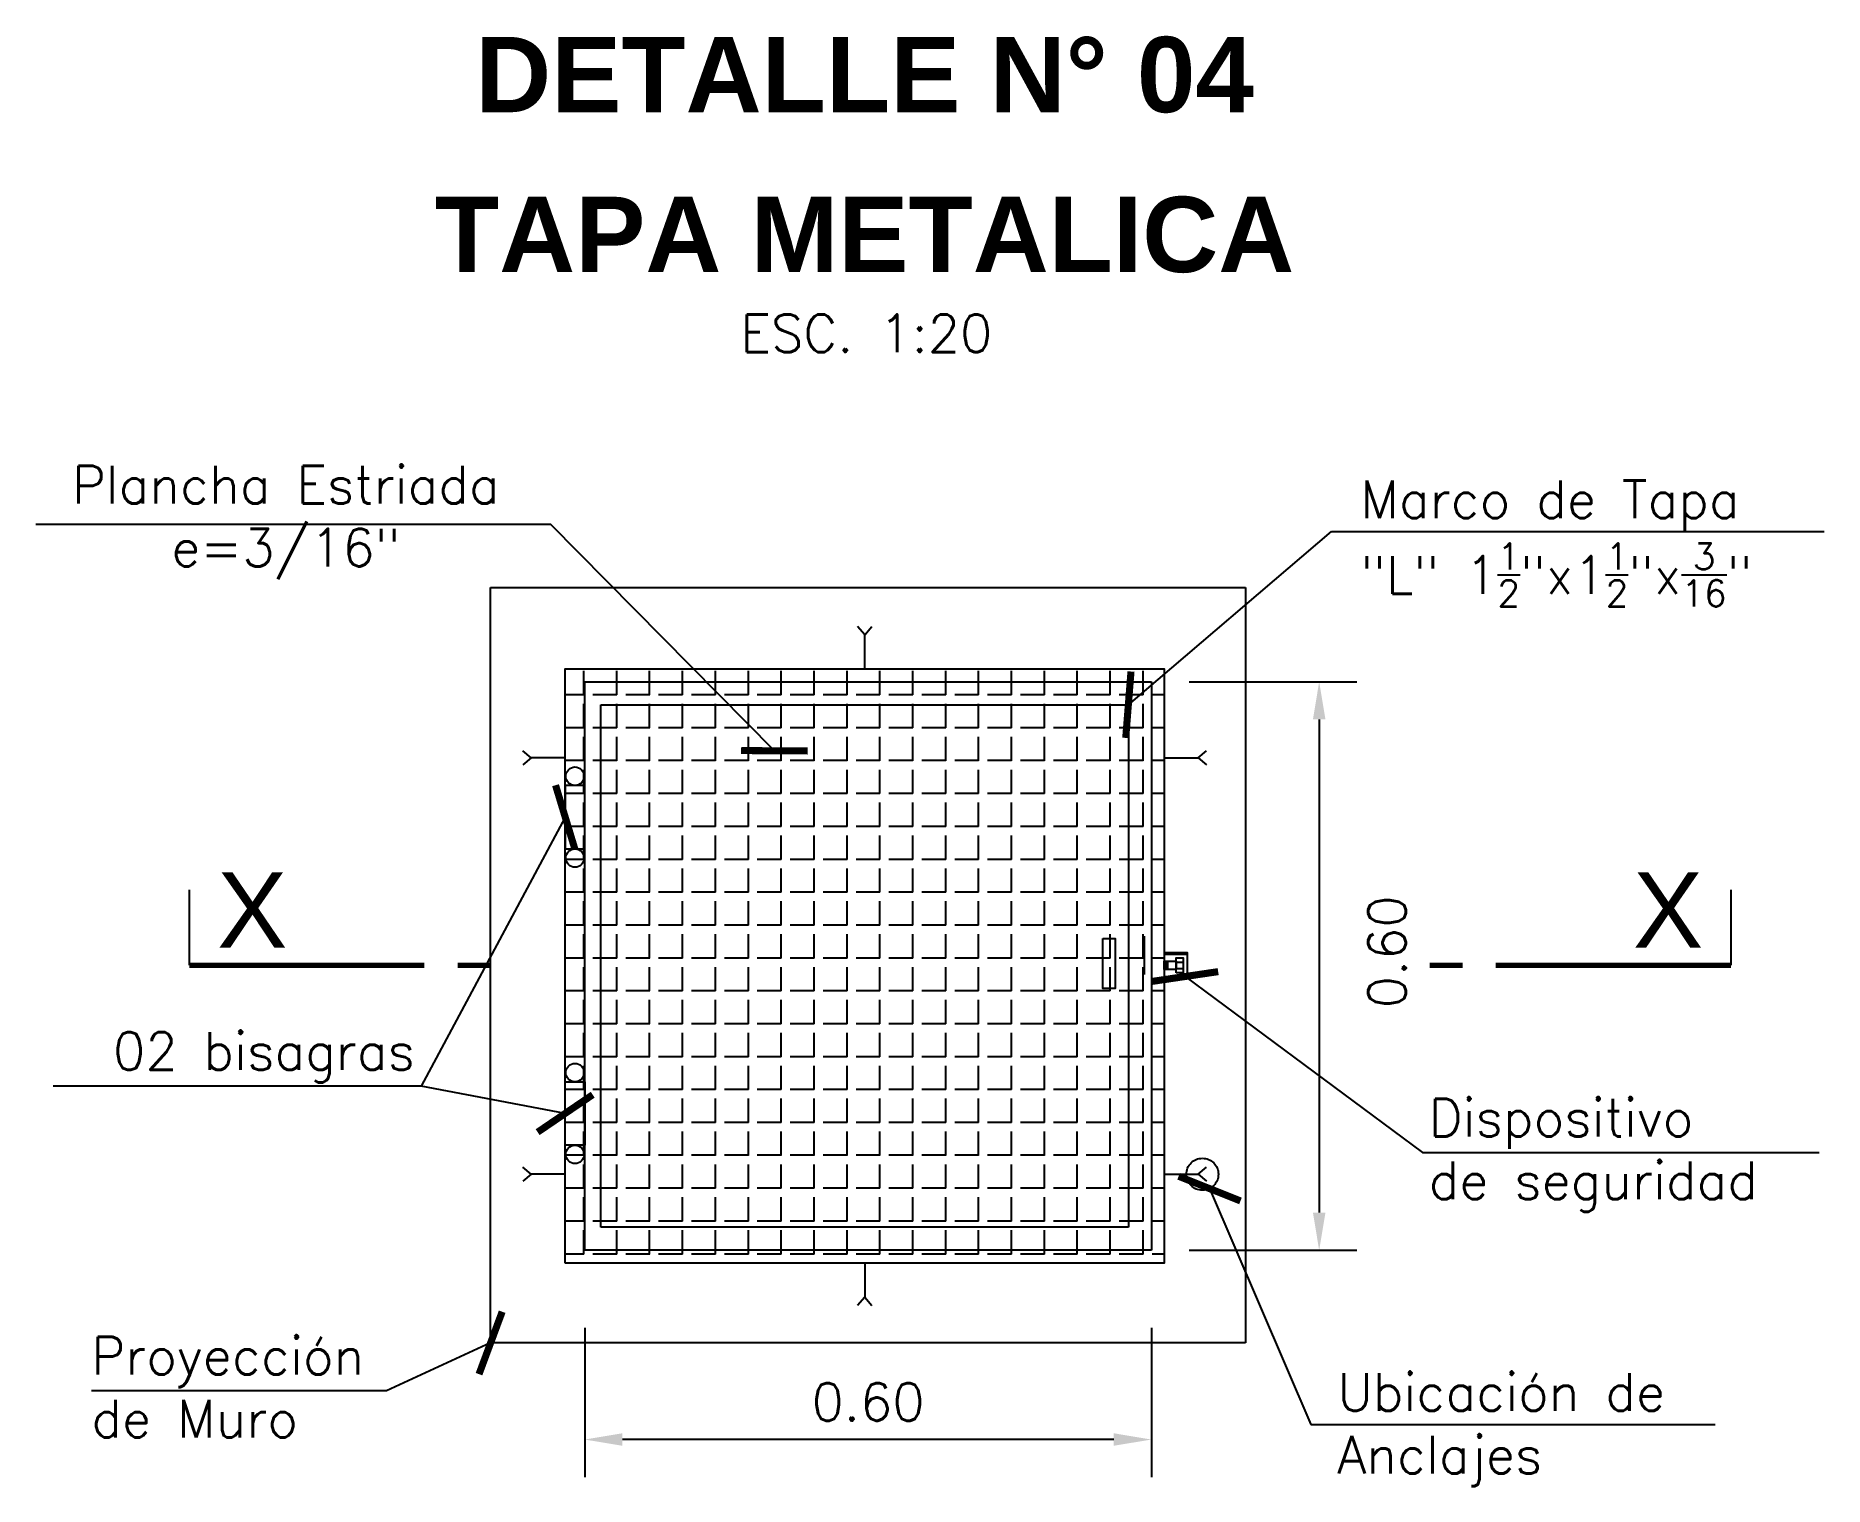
# Model space of a CAD drawing. Header units: metres. Extents: x -90 to 2507, y -28 to 972.
# Drawn here: x 169.55 to 171.449, y 190.546 to 192.086 of the extents above; entities that cross this region are included whole.
import ezdxf
from ezdxf.enums import TextEntityAlignment as Align

# ---------------------------------------------------------------- set-up
doc = ezdxf.new("R2010")
doc.units = ezdxf.units.M
doc.linetypes.add('HIDDEN2', pattern=[0.1875, 0.125, -0.0625])
for name, color, linetype in [('ACHURADOS', 254, 'Continuous'), ('FIERRO', 6, 'Continuous'), ('G-SIMBOLOGIA', 2, 'Continuous'), ('G-textos-notas', 7, 'Continuous'), ('G-textos-titulos', 4, 'Continuous')]:
    doc.layers.add(name, color=color, linetype=linetype)
doc.styles.add('01COTAS', font='romans.shx')
doc.styles.add('20-NOTAS', font='romans.shx', dxfattribs={"height": 0.04})
doc.styles.add('20-TITULO', font='arialbd.ttf', dxfattribs={"height": 0.08})
doc.styles.add('ARIAL', font='arial.ttf', dxfattribs={"height": 1})
doc.styles.add('ROMANS', font='romans.shx')
doc.dimstyles.new('DIM-1', dxfattribs={"dimtxt": 0.05, "dimasz": 0.05, "dimexe": 0.05, "dimexo": 0.025, "dimgap": 0.03, "dimtad": 2, "dimtih": 1, "dimtoh": 1, "dimzin": 1, "dimdsep": 46, "dimtxsty": 'ROMANS', "dimblk": 'ARCHTICK', "dimcen": 0, "dimdle": 0.05, "dimclrd": 1, "dimclre": 1, "dimclrt": 256, "dimadec": 0, "dimazin": 0, "dimtfac": 1, "dimtofl": 0, "dimtmove": 0, "dimatfit": 3, "dimldrblk": 'ARCHTICK', "dimfxl": 1, "dimtolj": 1, "dimtzin": 1, "dimlwd": -1, "dimlwe": -1, "dimarcsym": 0})
doc.dimstyles.new('DIM-20-PLANTA', dxfattribs={"dimscale": 0.02, "dimtxt": 2, "dimasz": 2, "dimexe": 2, "dimexo": 2, "dimgap": 1, "dimtad": 1, "dimzin": 1, "dimdsep": 46, "dimtxsty": '01COTAS', "dimcen": 25, "dimclrd": 9, "dimclre": 9, "dimclrt": 7, "dimadec": 0, "dimazin": 0, "dimtfac": 1, "dimtmove": 2, "dimatfit": 3, "dimfxl": 1, "dimtolj": 1, "dimtzin": 0, "dimarcsym": 0})

msp = doc.modelspace()

# ---------------------------------------------------------------- texts
at = {"layer": 'G-textos-notas', "style": '20-NOTAS'}
msp.add_text('ESC. 1:20', height=0.04, dxfattribs=at).set_placement((170.4318, 191.7704), align=Align.MIDDLE)
at = {"layer": 'G-textos-notas', "color": 7, "char_height": 0.04, "style": '01COTAS'}
for s, insert, attachment_point in [('Plancha Estriada\\Pe=3/16"', (169.8154, 191.6294), 2), ('\\A1;Marco de Tapa \\P"L" 1{\\H0.7x;\\S1/2;}"x1{\\H0.7x;\\S1/2;\\H1.4286x;"x\\H0.7x;\\S3/16;\\H1.4286x;"}', (170.9562, 191.6141), 1), ('02 bisagras', (169.9525, 191.0282), 3), ('Dispositivo \\Pde seguridad', (171.0289, 190.9575), 1), ('Proyección \\Pde Muro', (169.6089, 190.7046), 1), ('Ubicación de \\PAnclajes', (170.9319, 190.6661), 1)]:
    msp.add_mtext(s, dxfattribs=dict(at, insert=insert, attachment_point=attachment_point))
at = {"layer": 'G-textos-titulos', "style": '20-TITULO'}
for s, p in [('DETALLE N° 04', (170.4299, 192.0451)), ('TAPA METALICA', (170.4299, 191.8753))]:
    msp.add_text(s, height=0.08, dxfattribs=at).set_placement(p, align=Align.MIDDLE)

# ---------------------------------------------------------------- blocks, each defined once
blk = doc.blocks.new('*D409')
at = {"color": 9, "lineweight": -2, "transparency": 16777216}
for p, q in [((170.7744, 191.4003), (170.9526, 191.4003)), ((170.9126, 191.3603), (170.9126, 190.8366)), ((170.7744, 190.7966), (170.9526, 190.7966))]:
    blk.add_line(p, q, dxfattribs=at)
at = {"color": 9, "transparency": 16777216}
for points in [[(170.906, 191.3603), (170.9193, 191.3603), (170.9126, 191.4003)], [(170.906, 190.8366), (170.9193, 190.8366), (170.9126, 190.7966)]]:
    blk.add_solid(points, dxfattribs=at)
at = {"layer": 'Defpoints', "color": 0, "transparency": 16777216}
for p in [(170.7344, 191.4003), (170.7344, 190.7966), (170.9126, 190.7966)]:
    blk.add_point(p, dxfattribs=at)
at = {"color": 7, "transparency": 16777216, "insert": (170.9847, 191.1135), "char_height": 0.04, "attachment_point": 5, "rotation": 90, "style": '01COTAS'}
blk.add_mtext('\\A1;0.60', dxfattribs=at)
blk = doc.blocks.new('*D410')
at = {"color": 9, "lineweight": -2, "transparency": 16777216}
for p, q in [((170.1328, 190.7142), (170.1328, 190.5556)), ((170.7344, 190.7142), (170.7344, 190.5556)), ((170.6944, 190.5956), (170.1728, 190.5956))]:
    blk.add_line(p, q, dxfattribs=at)
at = {"color": 9, "transparency": 16777216}
for points in [[(170.1728, 190.6023), (170.1728, 190.589), (170.1328, 190.5956)], [(170.6944, 190.6023), (170.6944, 190.589), (170.7344, 190.5956)]]:
    blk.add_solid(points, dxfattribs=at)
at = {"layer": 'Defpoints', "color": 0, "transparency": 16777216}
for p in [(170.1328, 190.7542), (170.7344, 190.7542), (170.1328, 190.5956)]:
    blk.add_point(p, dxfattribs=at)
at = {"color": 7, "transparency": 16777216, "insert": (170.4336, 190.6356), "char_height": 0.04, "attachment_point": 5, "style": '01COTAS'}
blk.add_mtext('\\A1;0.60', dxfattribs=at)
blk = doc.blocks.new('CORTE-HORIZONTAL')
at = {"color": 5, "const_width": 0.28}
for points in [[(0, 0), (12.49, 0)], [(14.245, 0), (16, 0)]]:
    blk.add_lwpolyline(points, dxfattribs=at)
blk.add_lwpolyline([(0, -4), (0, 0)])
at = {"color": 3, "style": 'ARIAL'}
blk.add_attdef('A', text='', height=4, dxfattribs=at).set_placement((3.344, -2.937), align=Align.MIDDLE)

# ---------------------------------------------------------------- dimensions: what is measured, and where the dimension line sits
dim = msp.add_linear_dim(base=(170.9126, 190.7966), p1=(170.7344, 191.4003), p2=(170.7344, 190.7966), angle=90, dimstyle='DIM-20-PLANTA')
dim.commit()
dim.dimension.update_dxf_attribs({"geometry": '*D409', "text_midpoint": (170.9847, 191.1135), "dimtype": 160})
dim = msp.add_linear_dim(base=(170.1328, 190.5956), p1=(170.7344, 190.7542), p2=(170.1328, 190.7542), angle=180, dimstyle='DIM-20-PLANTA')
dim.commit()
dim.dimension.update_dxf_attribs({"geometry": '*D410', "text_midpoint": (170.4336, 190.6356)})

# ---------------------------------------------------------------- hatches: boundary and pattern name
at = {"layer": 'ACHURADOS'}
h = msp.add_hatch(dxfattribs=at)
h.set_pattern_fill('ANGLE', color=256, scale=0.005, angle=90, style=0)
h.set_pattern_definition([(90, (330.542378, 204.518087), (-0.034925, 2e-18), [0.0254, -0.009525]), (180, (330.542378, 204.518087), (-4e-18, -0.034925), [0.0254, -0.009525])])
h.paths.add_polyline_path([(170.112, 190.783), (170.112, 191.4139), (170.748, 191.4139), (170.748, 190.783)])
h = msp.add_hatch(dxfattribs=at)
h.set_pattern_fill('ANSI31', color=1, scale=0.000339392, angle=30, style=0)
h.set_pattern_definition([(75, (-5140.5834266, -3827.3538972), (-0.00104085180199, 0.00027889539978), [])])
h.paths.add_polyline_path([(170.7517, 191.1035), (170.748, 191.1035), (170.748, 191.0947), (170.7517, 191.0947)])

# ---------------------------------------------------------------- linework, layer by layer
for points in [[(170.43, 191.4139), (170.43, 191.4501), (170.4225, 191.4588)], [(170.43, 191.4139), (170.43, 191.4501), (170.4375, 191.4588)], [(170.112, 191.3196), (170.0759, 191.3196), (170.0671, 191.3271)], [(170.112, 191.3196), (170.0759, 191.3196), (170.0671, 191.3271)], [(170.112, 191.3196), (170.0759, 191.3196), (170.0671, 191.3121)], [(170.112, 191.3196), (170.0759, 191.3196), (170.0671, 191.3121)], [(170.748, 191.3196), (170.7842, 191.3196), (170.7929, 191.3271)], [(170.748, 191.3196), (170.7842, 191.3196), (170.7929, 191.3271)], [(170.748, 191.3196), (170.7842, 191.3196), (170.7929, 191.3121)], [(170.748, 191.3196), (170.7842, 191.3196), (170.7929, 191.3121)], [(170.112, 190.8773), (170.0759, 190.8773), (170.0671, 190.8848)], [(170.112, 190.8773), (170.0759, 190.8773), (170.0671, 190.8848)], [(170.112, 190.8773), (170.0759, 190.8773), (170.0671, 190.8698)], [(170.112, 190.8773), (170.0759, 190.8773), (170.0671, 190.8698)], [(170.748, 190.8773), (170.7842, 190.8773), (170.7929, 190.8848)], [(170.748, 190.8773), (170.7842, 190.8773), (170.7929, 190.8848)], [(170.748, 190.8773), (170.7842, 190.8773), (170.7929, 190.8698)], [(170.748, 190.8773), (170.7842, 190.8773), (170.7929, 190.8698)], [(170.43, 190.783), (170.43, 190.7468), (170.4225, 190.7381)], [(170.43, 190.783), (170.43, 190.7468), (170.4375, 190.7381)]]:
    msp.add_lwpolyline(points)
at = {"layer": 'ACHURADOS', "linetype": 'HIDDEN2'}
msp.add_line((170.7268, 191.13), (170.7268, 191.0893), dxfattribs=at)
at = {"layer": 'ACHURADOS', "color": 1}
for p, q in [((170.748, 191.1111), (170.7729, 191.1111)), ((170.7517, 191.1035), (170.7517, 191.0947)), ((170.748, 191.0874), (170.7729, 191.0874))]:
    msp.add_line(p, q, dxfattribs=at)
at = {"layer": 'ACHURADOS', "color": 7}
for p, q in [((170.7609, 191.1024), (170.7681, 191.1024)), ((170.7609, 191.0958), (170.7681, 191.0958))]:
    msp.add_line(p, q, dxfattribs=at)
at = {"layer": 'ACHURADOS', "color": 1, "linetype": 'HIDDEN2', "ltscale": 15}
for points in [[(170.0328, 190.6982), (170.0328, 191.5003), (170.8344, 191.5003), (170.8344, 190.6982)], [(170.1328, 190.7966), (170.1328, 191.4003), (170.7344, 191.4003), (170.7344, 190.7966)], [(170.1497, 190.821), (170.1497, 191.3759), (170.71, 191.3759), (170.71, 190.821)]]:
    msp.add_lwpolyline(points, close=True, dxfattribs=at)
at = {"layer": 'ACHURADOS', "color": 7}
for points in [[(170.112, 190.783), (170.112, 191.4139), (170.748, 191.4139), (170.748, 190.783)], [(170.1328, 191.2229), (170.1328, 191.2902), (170.112, 191.2902), (170.112, 191.2229)], [(170.683, 191.1275), (170.6959, 191.1275), (170.6959, 191.0747), (170.683, 191.0747)], [(170.748, 191.1124), (170.748, 191.0861), (170.7729, 191.0861), (170.7729, 191.1124)], [(170.7609, 191.1035), (170.7609, 191.0947), (170.748, 191.0947), (170.748, 191.1035)], [(170.7609, 191.0912), (170.7609, 191.107), (170.7681, 191.107), (170.7681, 191.0912)], [(170.1328, 190.9755), (170.1328, 190.9082), (170.112, 190.9082), (170.112, 190.9755)]]:
    msp.add_lwpolyline(points, close=True, dxfattribs=at)
for centre in [(170.1224, 191.3), (170.1224, 191.2131), (170.1224, 190.9853), (170.1224, 190.8984)]:
    msp.add_circle(centre, 0.00978, dxfattribs=at)
at = {"layer": 'ACHURADOS', "color": 1, "linetype": 'HIDDEN2', "ltscale": 8}
msp.add_circle((170.7886, 190.8773), 0.017, dxfattribs=at)

# ---------------------------------------------------------------- block references
at = {"layer": 'G-SIMBOLOGIA', "color": 2}
ref = msp.add_blockref('CORTE-HORIZONTAL', (169.7128, 191.0992), dxfattribs=dict(at, xscale=-0.02, yscale=0.02, zscale=0.02, rotation=180))
ref.add_attrib('A', 'X', dxfattribs={"layer": '0', "color": 3, "height": 0.08, "style": 'ARIAL'}).set_placement((169.7797, 191.158), align=Align.MIDDLE)
ref = msp.add_blockref('CORTE-HORIZONTAL', (171.3499, 191.0992), dxfattribs=dict(at, xscale=0.02, yscale=0.02, zscale=0.02, rotation=180))
ref.add_attrib('A', 'X', dxfattribs={"layer": '0', "color": 3, "height": 0.08, "style": 'ARIAL'}).set_placement((171.2831, 191.158), align=Align.MIDDLE)

msp.set_redraw_order([(e.dxf.handle, doc.entitydb.next_handle()) for e in msp.query("TEXT MTEXT ATTDEF DIMENSION ARC_DIMENSION")])  # texts and dimensions are drawn at this point

# ---------------------------------------------------------------- leaders
at = {"layer": 'FIERRO', "linetype": 'Continuous'}
for points in [[(170.3342, 191.327), (170.0969, 191.5672), (169.5498, 191.5672)], [(170.71, 191.3759), (170.9257, 191.5599), (171.4489, 191.5599)], [(170.112, 191.2566), (169.9591, 190.971), (169.5682, 190.971)], [(170.7704, 191.0873), (171.0223, 190.9003), (171.4435, 190.9003)], [(170.112, 190.9419), (169.9591, 190.971), (169.5682, 190.971)], [(170.7962, 190.8621), (170.9039, 190.6117), (171.333, 190.6117)], [(170.0328, 190.6982), (169.9221, 190.6474), (169.6089, 190.6474)]]:
    msp.add_leader(points, dimstyle='DIM-1', override={"dimtad": 0, "dimdec": 2, "dimtdec": 2}, dxfattribs=at)

doc.saveas('drawing.dxf')
